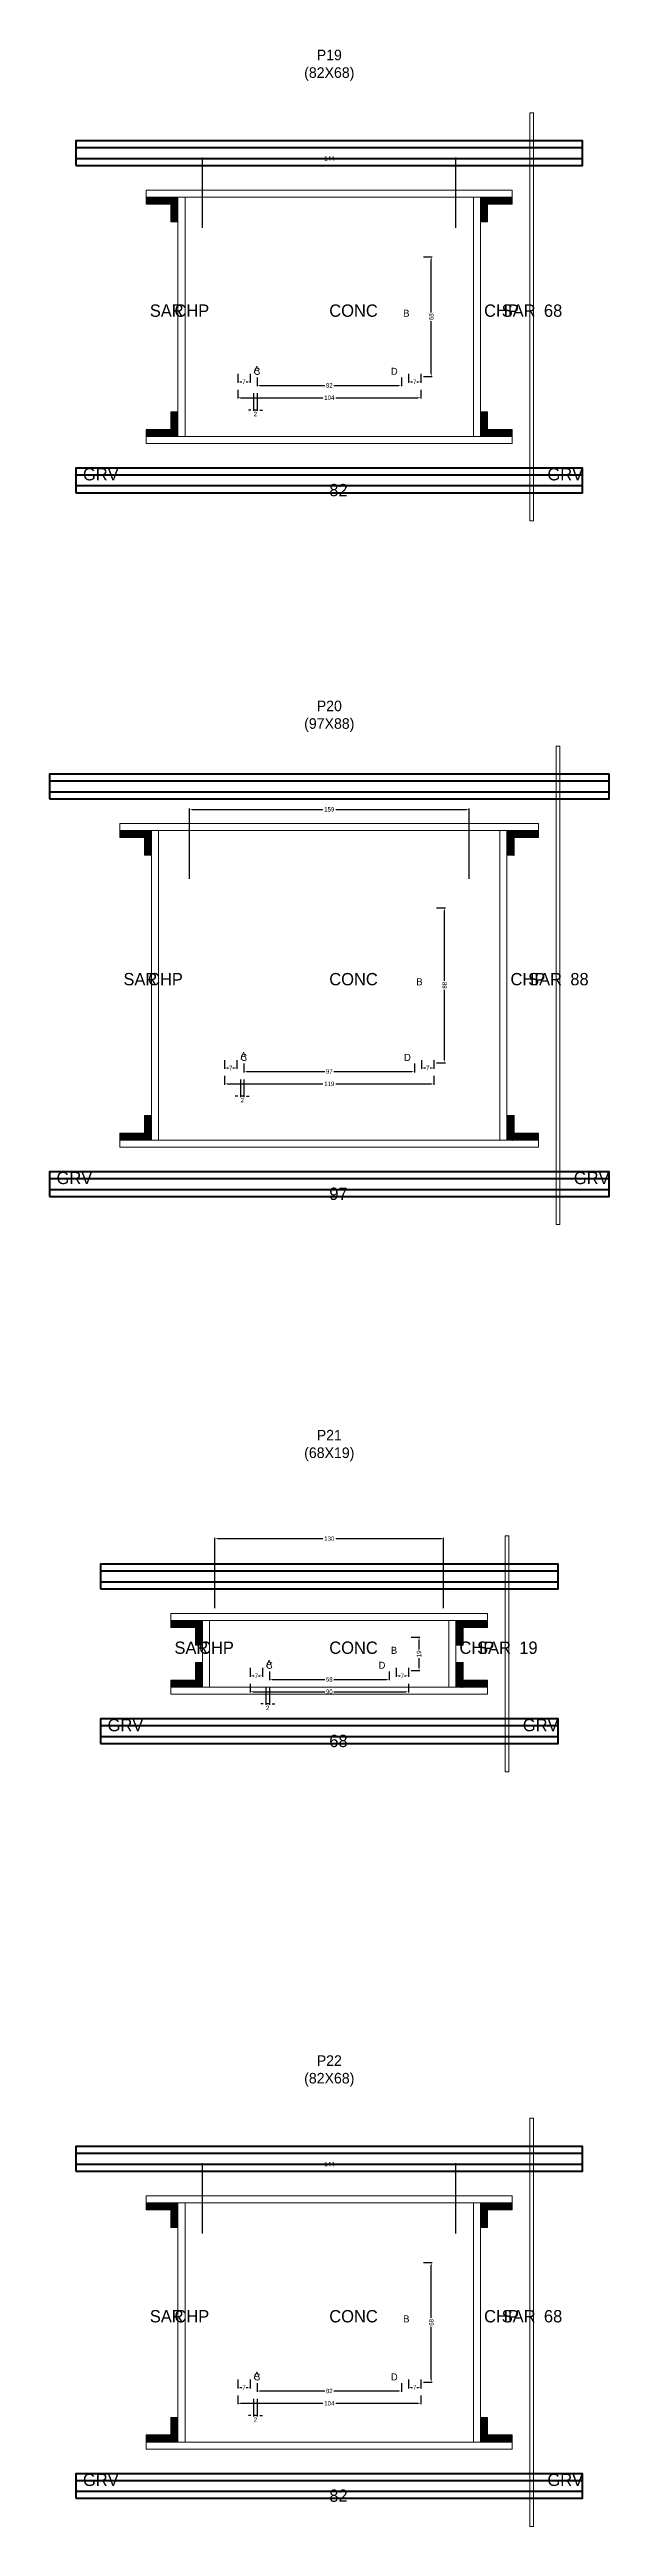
# Model space of a CAD drawing. Header units: centimetres. Extents: x -10500 to 4141, y -7986 to 295.
# Drawn here: x -159 to 159, y -7576 to -6168 of the extents above; entities that cross this region are included whole.
import ezdxf

# ---------------------------------------------------------------- set-up
doc = ezdxf.new("R2010")
doc.units = ezdxf.units.CM
for name, color, linetype in [('COTA', 241, 'Continuous'), ('GRAVATA', 224, 'Continuous'), ('Hachura', 251, 'Continuous'), ('NOMENCLATURA', 7, 'Continuous'), ('SARRAFO', 251, 'Continuous'), ('Texto Seção', 7, 'Continuous')]:
    doc.layers.add(name, color=color, linetype=linetype)
doc.dimstyles.new('cotax2', dxfattribs={"dimtxt": 2.5, "dimasz": 1.5, "dimexe": 0.5, "dimexo": 0.5, "dimgap": 0.5, "dimtad": 1, "dimcen": 2.5, "dimazin": 3, "dimtfac": 1, "dimtmove": 0, "dimatfit": 3})

msp = doc.modelspace()

# ---------------------------------------------------------------- texts
at = {"layer": 'NOMENCLATURA'}
for s, p in [('B', (42, -6320)), ('A', (-43, -6352)), ('C', (-43, -6353)), ('D', (35, -6353)), ('B', (49.5, -6700)), ('A', (-50.5, -6742)), ('C', (-50.5, -6743)), ('D', (42.5, -6743)), ('B', (35, -7080)), ('A', (-36, -7087.5)), ('C', (-36, -7088.5)), ('D', (28, -7088.5)), ('B', (42, -7460)), ('A', (-43, -7492)), ('C', (-43, -7493)), ('D', (35, -7493))]:
    msp.add_text(s, height=4, dxfattribs=at).set_placement(p)
at = {"layer": 'NOMENCLATURA', "char_height": 6, "attachment_point": 8}
for s, insert in [('P19\\P(82X68)', (0, -6186)), ('P20\\P(97X88)', (0, -6556)), ('P21\\P(68X19)', (0, -6970.5)), ('P22\\P(82X68)', (0, -7326))]:
    msp.add_mtext(s, dxfattribs=dict(at, insert=insert))
at = {"layer": 'Texto Seção'}
for s, p in [('SAR', (-102, -6320)), ('CHP', (-88, -6320)), ('CONC', (0, -6320)), ('CHP', (88, -6320)), ('SAR', (98, -6320)), ('68', (122, -6320)), ('GRV', (-140, -6413)), ('GRV', (124, -6413)), ('82', (0, -6422)), ('SAR', (-117, -6700)), ('CHP', (-103, -6700)), ('CONC', (0, -6700)), ('CHP', (103, -6700)), ('SAR', (113, -6700)), ('88', (137, -6700)), ('GRV', (-155, -6813)), ('GRV', (139, -6813)), ('97', (0, -6822)), ('SAR', (-88, -7080)), ('CHP', (-74, -7080)), ('CONC', (0, -7080)), ('CHP', (74, -7080)), ('SAR', (84, -7080)), ('19', (108, -7080)), ('GRV', (-126, -7124)), ('GRV', (110, -7124)), ('68', (0, -7133)), ('SAR', (-102, -7460)), ('CHP', (-88, -7460)), ('CONC', (0, -7460)), ('CHP', (88, -7460)), ('SAR', (98, -7460)), ('68', (122, -7460)), ('GRV', (-140, -7553)), ('GRV', (124, -7553)), ('82', (0, -7562))]:
    msp.add_text(s, height=7, dxfattribs=at).set_placement(p)

# ---------------------------------------------------------------- blocks, each defined once
blk = doc.blocks.new('_CLOSEDFILLED')
at = {"color": 0, "linetype": 'BYBLOCK'}
blk.add_solid([(-1, 0.16), (0, 0), (-1, -0.16)], dxfattribs=at)
blk = doc.blocks.new('*D534')
for p, q in [((-52, -7501.5), (-52, -7506.5)), ((52, -7501.5), (52, -7506.5)), ((-50.5, -7506), (-3.75, -7506)), ((3.75, -7506), (50.5, -7506))]:
    blk.add_line(p, q)
at = {"layer": 'Defpoints'}
for p in [(-52, -7501), (52, -7501), (-52, -7506)]:
    blk.add_point(p, dxfattribs=at)
at = {"layer": 'COTA', "xscale": 1.5, "yscale": 1.5, "rotation": 180}
blk.add_blockref('_CLOSEDFILLED', (-52, -7506), dxfattribs=at)
at = {"layer": 'COTA', "xscale": 1.5, "yscale": 1.5}
blk.add_blockref('_CLOSEDFILLED', (52, -7506), dxfattribs=at)
at = {"layer": 'COTA', "insert": (0, -7506), "char_height": 2.5, "attachment_point": 5}
blk.add_mtext('104', dxfattribs=at)
blk = doc.blocks.new('*D535')
for p, q in [((-41, -7494.5), (-41, -7499.5)), ((-39.5, -7499), (-2.5, -7499)), ((2.5, -7499), (39.5, -7499)), ((41, -7494.5), (41, -7499.5))]:
    blk.add_line(p, q)
at = {"layer": 'Defpoints'}
for p in [(-41, -7494), (-41, -7499), (41, -7494)]:
    blk.add_point(p, dxfattribs=at)
at = {"layer": 'COTA', "xscale": 1.5, "yscale": 1.5, "rotation": 180}
blk.add_blockref('_CLOSEDFILLED', (-41, -7499), dxfattribs=at)
at = {"layer": 'COTA', "xscale": 1.5, "yscale": 1.5}
blk.add_blockref('_CLOSEDFILLED', (41, -7499), dxfattribs=at)
at = {"layer": 'COTA', "insert": (0, -7499), "char_height": 2.5, "attachment_point": 5}
blk.add_mtext('82', dxfattribs=at)
blk = doc.blocks.new('*D536')
for p, q in [((53.5, -7426), (58.5, -7426)), ((58, -7457.5), (58, -7427.5)), ((58, -7492.5), (58, -7462.5)), ((53.5, -7494), (58.5, -7494))]:
    blk.add_line(p, q)
at = {"layer": 'Defpoints'}
for p in [(53, -7426), (53, -7494), (58, -7494)]:
    blk.add_point(p, dxfattribs=at)
at = {"layer": 'COTA', "xscale": 1.5, "yscale": 1.5}
for p, rotation in [((58, -7426), 90), ((58, -7494), 270)]:
    blk.add_blockref('_CLOSEDFILLED', p, dxfattribs=dict(at, rotation=rotation))
at = {"layer": 'COTA', "insert": (58, -7460), "char_height": 2.5, "attachment_point": 5, "rotation": 90}
blk.add_mtext('68', dxfattribs=at)
blk = doc.blocks.new('*D537')
for p, q in [((-52, -7492.5), (-52, -7497.5)), ((-50.5, -7497), (-49.75, -7497)), ((-47.25, -7497), (-46.5, -7497)), ((-45, -7492.5), (-45, -7497.5))]:
    blk.add_line(p, q)
at = {"layer": 'Defpoints'}
for p in [(-52, -7492), (-52, -7497), (-45, -7492)]:
    blk.add_point(p, dxfattribs=at)
at = {"layer": 'COTA', "xscale": 1.5, "yscale": 1.5, "rotation": 180}
blk.add_blockref('_CLOSEDFILLED', (-52, -7497), dxfattribs=at)
at = {"layer": 'COTA', "xscale": 1.5, "yscale": 1.5}
blk.add_blockref('_CLOSEDFILLED', (-45, -7497), dxfattribs=at)
at = {"layer": 'COTA', "insert": (-48.5, -7497), "char_height": 2.5, "attachment_point": 5}
blk.add_mtext('7', dxfattribs=at)
blk = doc.blocks.new('*D538')
for p, q in [((45, -7492.5), (45, -7497.5)), ((46.5, -7497), (47.25, -7497)), ((49.75, -7497), (50.5, -7497)), ((52, -7492.5), (52, -7497.5))]:
    blk.add_line(p, q)
at = {"layer": 'Defpoints'}
for p in [(45, -7492), (45, -7497), (52, -7492)]:
    blk.add_point(p, dxfattribs=at)
at = {"layer": 'COTA', "xscale": 1.5, "yscale": 1.5, "rotation": 180}
blk.add_blockref('_CLOSEDFILLED', (45, -7497), dxfattribs=at)
at = {"layer": 'COTA', "xscale": 1.5, "yscale": 1.5}
blk.add_blockref('_CLOSEDFILLED', (52, -7497), dxfattribs=at)
at = {"layer": 'COTA', "insert": (48.5, -7497), "char_height": 2.5, "attachment_point": 5}
blk.add_mtext('7', dxfattribs=at)
blk = doc.blocks.new('*D539')
for p, q in [((-72, -7409.5), (-72, -7369.5)), ((-70.5, -7370), (-3.75, -7370)), ((3.75, -7370), (70.5, -7370)), ((72, -7409.5), (72, -7369.5))]:
    blk.add_line(p, q)
at = {"layer": 'Defpoints'}
for p in [(-72, -7370), (-72, -7410), (72, -7410)]:
    blk.add_point(p, dxfattribs=at)
at = {"layer": 'COTA', "xscale": 1.5, "yscale": 1.5, "rotation": 180}
blk.add_blockref('_CLOSEDFILLED', (-72, -7370), dxfattribs=at)
at = {"layer": 'COTA', "xscale": 1.5, "yscale": 1.5}
blk.add_blockref('_CLOSEDFILLED', (72, -7370), dxfattribs=at)
at = {"layer": 'COTA', "insert": (0, -7370), "char_height": 2.5, "attachment_point": 5}
blk.add_mtext('144', dxfattribs=at)
blk = doc.blocks.new('*D508')
for p, q in [((-45, -7097), (-45, -7102)), ((-43.5, -7101.5), (-2.5, -7101.5)), ((2.5, -7101.5), (43.5, -7101.5)), ((45, -7097), (45, -7102))]:
    blk.add_line(p, q)
at = {"layer": 'Defpoints'}
for p in [(-45, -7096.5), (-45, -7101.5), (45, -7096.5)]:
    blk.add_point(p, dxfattribs=at)
at = {"layer": 'COTA', "xscale": 1.5, "yscale": 1.5, "rotation": 180}
blk.add_blockref('_CLOSEDFILLED', (-45, -7101.5), dxfattribs=at)
at = {"layer": 'COTA', "xscale": 1.5, "yscale": 1.5}
blk.add_blockref('_CLOSEDFILLED', (45, -7101.5), dxfattribs=at)
at = {"layer": 'COTA', "insert": (0, -7101.5), "char_height": 2.5, "attachment_point": 5}
blk.add_mtext('90', dxfattribs=at)
blk = doc.blocks.new('*D509')
for p, q in [((-34, -7090), (-34, -7095)), ((-32.5, -7094.5), (-2.5, -7094.5)), ((2.5, -7094.5), (32.5, -7094.5)), ((34, -7090), (34, -7095))]:
    blk.add_line(p, q)
at = {"layer": 'Defpoints'}
for p in [(-34, -7089.5), (-34, -7094.5), (34, -7089.5)]:
    blk.add_point(p, dxfattribs=at)
at = {"layer": 'COTA', "xscale": 1.5, "yscale": 1.5, "rotation": 180}
blk.add_blockref('_CLOSEDFILLED', (-34, -7094.5), dxfattribs=at)
at = {"layer": 'COTA', "xscale": 1.5, "yscale": 1.5}
blk.add_blockref('_CLOSEDFILLED', (34, -7094.5), dxfattribs=at)
at = {"layer": 'COTA', "insert": (0, -7094.5), "char_height": 2.5, "attachment_point": 5}
blk.add_mtext('68', dxfattribs=at)
blk = doc.blocks.new('*D510')
for p, q in [((46.5, -7070.5), (51.5, -7070.5)), ((51, -7077.5), (51, -7072)), ((46.5, -7089.5), (51.5, -7089.5)), ((51, -7088), (51, -7082.5))]:
    blk.add_line(p, q)
at = {"layer": 'Defpoints'}
for p in [(46, -7070.5), (46, -7089.5), (51, -7089.5)]:
    blk.add_point(p, dxfattribs=at)
at = {"layer": 'COTA', "xscale": 1.5, "yscale": 1.5}
for p, rotation in [((51, -7070.5), 90), ((51, -7089.5), 270)]:
    blk.add_blockref('_CLOSEDFILLED', p, dxfattribs=dict(at, rotation=rotation))
at = {"layer": 'COTA', "insert": (51, -7080), "char_height": 2.5, "attachment_point": 5, "rotation": 90}
blk.add_mtext('19', dxfattribs=at)
blk = doc.blocks.new('*D511')
for p, q in [((-45, -7088), (-45, -7093)), ((-43.5, -7092.5), (-42.75, -7092.5)), ((-40.25, -7092.5), (-39.5, -7092.5)), ((-38, -7088), (-38, -7093))]:
    blk.add_line(p, q)
at = {"layer": 'Defpoints'}
for p in [(-45, -7087.5), (-45, -7092.5), (-38, -7087.5)]:
    blk.add_point(p, dxfattribs=at)
at = {"layer": 'COTA', "xscale": 1.5, "yscale": 1.5, "rotation": 180}
blk.add_blockref('_CLOSEDFILLED', (-45, -7092.5), dxfattribs=at)
at = {"layer": 'COTA', "xscale": 1.5, "yscale": 1.5}
blk.add_blockref('_CLOSEDFILLED', (-38, -7092.5), dxfattribs=at)
at = {"layer": 'COTA', "insert": (-41.5, -7092.5), "char_height": 2.5, "attachment_point": 5}
blk.add_mtext('7', dxfattribs=at)
blk = doc.blocks.new('*D512')
for p, q in [((38, -7088), (38, -7093)), ((39.5, -7092.5), (40.25, -7092.5)), ((42.75, -7092.5), (43.5, -7092.5)), ((45, -7088), (45, -7093))]:
    blk.add_line(p, q)
at = {"layer": 'Defpoints'}
for p in [(38, -7087.5), (38, -7092.5), (45, -7087.5)]:
    blk.add_point(p, dxfattribs=at)
at = {"layer": 'COTA', "xscale": 1.5, "yscale": 1.5, "rotation": 180}
blk.add_blockref('_CLOSEDFILLED', (38, -7092.5), dxfattribs=at)
at = {"layer": 'COTA', "xscale": 1.5, "yscale": 1.5}
blk.add_blockref('_CLOSEDFILLED', (45, -7092.5), dxfattribs=at)
at = {"layer": 'COTA', "insert": (41.5, -7092.5), "char_height": 2.5, "attachment_point": 5}
blk.add_mtext('7', dxfattribs=at)
blk = doc.blocks.new('*D513')
for p, q in [((-65, -7054), (-65, -7014)), ((-63.5, -7014.5), (-3.75, -7014.5)), ((3.75, -7014.5), (63.5, -7014.5)), ((65, -7054), (65, -7014))]:
    blk.add_line(p, q)
at = {"layer": 'Defpoints'}
for p in [(-65, -7014.5), (-65, -7054.5), (65, -7054.5)]:
    blk.add_point(p, dxfattribs=at)
at = {"layer": 'COTA', "xscale": 1.5, "yscale": 1.5, "rotation": 180}
blk.add_blockref('_CLOSEDFILLED', (-65, -7014.5), dxfattribs=at)
at = {"layer": 'COTA', "xscale": 1.5, "yscale": 1.5}
blk.add_blockref('_CLOSEDFILLED', (65, -7014.5), dxfattribs=at)
at = {"layer": 'COTA', "insert": (0, -7014.5), "char_height": 2.5, "attachment_point": 5}
blk.add_mtext('130', dxfattribs=at)
blk = doc.blocks.new('*D482')
for p, q in [((-59.5, -6751.5), (-59.5, -6756.5)), ((-58, -6756), (-3.75, -6756)), ((3.75, -6756), (58, -6756)), ((59.5, -6751.5), (59.5, -6756.5))]:
    blk.add_line(p, q)
at = {"layer": 'Defpoints'}
for p in [(-59.5, -6751), (-59.5, -6756), (59.5, -6751)]:
    blk.add_point(p, dxfattribs=at)
at = {"layer": 'COTA', "xscale": 1.5, "yscale": 1.5, "rotation": 180}
blk.add_blockref('_CLOSEDFILLED', (-59.5, -6756), dxfattribs=at)
at = {"layer": 'COTA', "xscale": 1.5, "yscale": 1.5}
blk.add_blockref('_CLOSEDFILLED', (59.5, -6756), dxfattribs=at)
at = {"layer": 'COTA', "insert": (0, -6756), "char_height": 2.5, "attachment_point": 5}
blk.add_mtext('119', dxfattribs=at)
blk = doc.blocks.new('*D483')
for p, q in [((-48.5, -6744.5), (-48.5, -6749.5)), ((-47, -6749), (-2.5, -6749)), ((2.5, -6749), (47, -6749)), ((48.5, -6744.5), (48.5, -6749.5))]:
    blk.add_line(p, q)
at = {"layer": 'Defpoints'}
for p in [(-48.5, -6744), (-48.5, -6749), (48.5, -6744)]:
    blk.add_point(p, dxfattribs=at)
at = {"layer": 'COTA', "xscale": 1.5, "yscale": 1.5, "rotation": 180}
blk.add_blockref('_CLOSEDFILLED', (-48.5, -6749), dxfattribs=at)
at = {"layer": 'COTA', "xscale": 1.5, "yscale": 1.5}
blk.add_blockref('_CLOSEDFILLED', (48.5, -6749), dxfattribs=at)
at = {"layer": 'COTA', "insert": (0, -6749), "char_height": 2.5, "attachment_point": 5}
blk.add_mtext('97', dxfattribs=at)
blk = doc.blocks.new('*D484')
for p, q in [((61, -6656), (66, -6656)), ((65.5, -6697.5), (65.5, -6657.5)), ((65.5, -6742.5), (65.5, -6702.5)), ((61, -6744), (66, -6744))]:
    blk.add_line(p, q)
at = {"layer": 'Defpoints'}
for p in [(60.5, -6656), (60.5, -6744), (65.5, -6744)]:
    blk.add_point(p, dxfattribs=at)
at = {"layer": 'COTA', "xscale": 1.5, "yscale": 1.5}
for p, rotation in [((65.5, -6656), 90), ((65.5, -6744), 270)]:
    blk.add_blockref('_CLOSEDFILLED', p, dxfattribs=dict(at, rotation=rotation))
at = {"layer": 'COTA', "insert": (65.5, -6700), "char_height": 2.5, "attachment_point": 5, "rotation": 90}
blk.add_mtext('88', dxfattribs=at)
blk = doc.blocks.new('*D485')
for p, q in [((-59.5, -6742.5), (-59.5, -6747.5)), ((-52.5, -6742.5), (-52.5, -6747.5)), ((-58, -6747), (-57.25, -6747)), ((-54.75, -6747), (-54, -6747))]:
    blk.add_line(p, q)
at = {"layer": 'Defpoints'}
for p in [(-59.5, -6742), (-52.5, -6742), (-59.5, -6747)]:
    blk.add_point(p, dxfattribs=at)
at = {"layer": 'COTA', "xscale": 1.5, "yscale": 1.5, "rotation": 180}
blk.add_blockref('_CLOSEDFILLED', (-59.5, -6747), dxfattribs=at)
at = {"layer": 'COTA', "xscale": 1.5, "yscale": 1.5}
blk.add_blockref('_CLOSEDFILLED', (-52.5, -6747), dxfattribs=at)
at = {"layer": 'COTA', "insert": (-56, -6747), "char_height": 2.5, "attachment_point": 5}
blk.add_mtext('7', dxfattribs=at)
blk = doc.blocks.new('*D486')
for p, q in [((52.5, -6742.5), (52.5, -6747.5)), ((59.5, -6742.5), (59.5, -6747.5)), ((54, -6747), (54.75, -6747)), ((57.25, -6747), (58, -6747))]:
    blk.add_line(p, q)
at = {"layer": 'Defpoints'}
for p in [(52.5, -6742), (59.5, -6742), (52.5, -6747)]:
    blk.add_point(p, dxfattribs=at)
at = {"layer": 'COTA', "xscale": 1.5, "yscale": 1.5, "rotation": 180}
blk.add_blockref('_CLOSEDFILLED', (52.5, -6747), dxfattribs=at)
at = {"layer": 'COTA', "xscale": 1.5, "yscale": 1.5}
blk.add_blockref('_CLOSEDFILLED', (59.5, -6747), dxfattribs=at)
at = {"layer": 'COTA', "insert": (56, -6747), "char_height": 2.5, "attachment_point": 5}
blk.add_mtext('7', dxfattribs=at)
blk = doc.blocks.new('*D487')
for p, q in [((-79.5, -6639.5), (-79.5, -6599.5)), ((-78, -6600), (-3.75, -6600)), ((3.75, -6600), (78, -6600)), ((79.5, -6639.5), (79.5, -6599.5))]:
    blk.add_line(p, q)
at = {"layer": 'Defpoints'}
for p in [(-79.5, -6600), (-79.5, -6640), (79.5, -6640)]:
    blk.add_point(p, dxfattribs=at)
at = {"layer": 'COTA', "xscale": 1.5, "yscale": 1.5, "rotation": 180}
blk.add_blockref('_CLOSEDFILLED', (-79.5, -6600), dxfattribs=at)
at = {"layer": 'COTA', "xscale": 1.5, "yscale": 1.5}
blk.add_blockref('_CLOSEDFILLED', (79.5, -6600), dxfattribs=at)
at = {"layer": 'COTA', "insert": (0, -6600), "char_height": 2.5, "attachment_point": 5}
blk.add_mtext('159', dxfattribs=at)
blk = doc.blocks.new('*D456')
for p, q in [((-52, -6361.5), (-52, -6366.5)), ((52, -6361.5), (52, -6366.5)), ((-50.5, -6366), (-3.75, -6366)), ((3.75, -6366), (50.5, -6366))]:
    blk.add_line(p, q)
at = {"layer": 'Defpoints'}
for p in [(-52, -6361), (52, -6361), (-52, -6366)]:
    blk.add_point(p, dxfattribs=at)
at = {"layer": 'COTA', "xscale": 1.5, "yscale": 1.5, "rotation": 180}
blk.add_blockref('_CLOSEDFILLED', (-52, -6366), dxfattribs=at)
at = {"layer": 'COTA', "xscale": 1.5, "yscale": 1.5}
blk.add_blockref('_CLOSEDFILLED', (52, -6366), dxfattribs=at)
at = {"layer": 'COTA', "insert": (0, -6366), "char_height": 2.5, "attachment_point": 5}
blk.add_mtext('104', dxfattribs=at)
blk = doc.blocks.new('*D457')
for p, q in [((-41, -6354.5), (-41, -6359.5)), ((-39.5, -6359), (-2.5, -6359)), ((2.5, -6359), (39.5, -6359)), ((41, -6354.5), (41, -6359.5))]:
    blk.add_line(p, q)
at = {"layer": 'Defpoints'}
for p in [(-41, -6354), (-41, -6359), (41, -6354)]:
    blk.add_point(p, dxfattribs=at)
at = {"layer": 'COTA', "xscale": 1.5, "yscale": 1.5, "rotation": 180}
blk.add_blockref('_CLOSEDFILLED', (-41, -6359), dxfattribs=at)
at = {"layer": 'COTA', "xscale": 1.5, "yscale": 1.5}
blk.add_blockref('_CLOSEDFILLED', (41, -6359), dxfattribs=at)
at = {"layer": 'COTA', "insert": (0, -6359), "char_height": 2.5, "attachment_point": 5}
blk.add_mtext('82', dxfattribs=at)
blk = doc.blocks.new('*D458')
for p, q in [((53.5, -6286), (58.5, -6286)), ((58, -6317.5), (58, -6287.5)), ((58, -6352.5), (58, -6322.5)), ((53.5, -6354), (58.5, -6354))]:
    blk.add_line(p, q)
at = {"layer": 'Defpoints'}
for p in [(53, -6286), (53, -6354), (58, -6354)]:
    blk.add_point(p, dxfattribs=at)
at = {"layer": 'COTA', "xscale": 1.5, "yscale": 1.5}
for p, rotation in [((58, -6286), 90), ((58, -6354), 270)]:
    blk.add_blockref('_CLOSEDFILLED', p, dxfattribs=dict(at, rotation=rotation))
at = {"layer": 'COTA', "insert": (58, -6320), "char_height": 2.5, "attachment_point": 5, "rotation": 90}
blk.add_mtext('68', dxfattribs=at)
blk = doc.blocks.new('*D459')
for p, q in [((-52, -6352.5), (-52, -6357.5)), ((-50.5, -6357), (-49.75, -6357)), ((-47.25, -6357), (-46.5, -6357)), ((-45, -6352.5), (-45, -6357.5))]:
    blk.add_line(p, q)
at = {"layer": 'Defpoints'}
for p in [(-52, -6352), (-52, -6357), (-45, -6352)]:
    blk.add_point(p, dxfattribs=at)
at = {"layer": 'COTA', "xscale": 1.5, "yscale": 1.5, "rotation": 180}
blk.add_blockref('_CLOSEDFILLED', (-52, -6357), dxfattribs=at)
at = {"layer": 'COTA', "xscale": 1.5, "yscale": 1.5}
blk.add_blockref('_CLOSEDFILLED', (-45, -6357), dxfattribs=at)
at = {"layer": 'COTA', "insert": (-48.5, -6357), "char_height": 2.5, "attachment_point": 5}
blk.add_mtext('7', dxfattribs=at)
blk = doc.blocks.new('*D460')
for p, q in [((45, -6352.5), (45, -6357.5)), ((46.5, -6357), (47.25, -6357)), ((49.75, -6357), (50.5, -6357)), ((52, -6352.5), (52, -6357.5))]:
    blk.add_line(p, q)
at = {"layer": 'Defpoints'}
for p in [(45, -6352), (45, -6357), (52, -6352)]:
    blk.add_point(p, dxfattribs=at)
at = {"layer": 'COTA', "xscale": 1.5, "yscale": 1.5, "rotation": 180}
blk.add_blockref('_CLOSEDFILLED', (45, -6357), dxfattribs=at)
at = {"layer": 'COTA', "xscale": 1.5, "yscale": 1.5}
blk.add_blockref('_CLOSEDFILLED', (52, -6357), dxfattribs=at)
at = {"layer": 'COTA', "insert": (48.5, -6357), "char_height": 2.5, "attachment_point": 5}
blk.add_mtext('7', dxfattribs=at)
blk = doc.blocks.new('*D461')
for p, q in [((-72, -6269.5), (-72, -6229.5)), ((-70.5, -6230), (-3.75, -6230)), ((3.75, -6230), (70.5, -6230)), ((72, -6269.5), (72, -6229.5))]:
    blk.add_line(p, q)
at = {"layer": 'Defpoints'}
for p in [(-72, -6230), (-72, -6270), (72, -6270)]:
    blk.add_point(p, dxfattribs=at)
at = {"layer": 'COTA', "xscale": 1.5, "yscale": 1.5, "rotation": 180}
blk.add_blockref('_CLOSEDFILLED', (-72, -6230), dxfattribs=at)
at = {"layer": 'COTA', "xscale": 1.5, "yscale": 1.5}
blk.add_blockref('_CLOSEDFILLED', (72, -6230), dxfattribs=at)
at = {"layer": 'COTA', "insert": (0, -6230), "char_height": 2.5, "attachment_point": 5}
blk.add_mtext('144', dxfattribs=at)

# ---------------------------------------------------------------- dimensions: what is measured, and where the dimension line sits
at = {"layer": 'COTA'}
for base, p1, p2, picture, middle in [((-72, -6230), (-72, -6270), (72, -6270), '*D461', (0, -6230)), ((-52, -6357), (-52, -6352), (-45, -6352), '*D459', (-48.5, -6357)), ((-52, -6366), (-52, -6361), (52, -6361), '*D456', (0, -6366)), ((-41, -6359), (-41, -6354), (41, -6354), '*D457', (0, -6359)), ((45, -6357), (45, -6352), (52, -6352), '*D460', (48.5, -6357)), ((-79.5, -6600), (-79.5, -6640), (79.5, -6640), '*D487', (0, -6600)), ((-59.5, -6747), (-59.5, -6742), (-52.5, -6742), '*D485', (-56, -6747)), ((52.5, -6747), (52.5, -6742), (59.5, -6742), '*D486', (56, -6747)), ((-59.5, -6756), (-59.5, -6751), (59.5, -6751), '*D482', (0, -6756)), ((-48.5, -6749), (-48.5, -6744), (48.5, -6744), '*D483', (0, -6749)), ((-65, -7014.5), (-65, -7054.5), (65, -7054.5), '*D513', (0, -7014.5)), ((-45, -7092.5), (-45, -7087.5), (-38, -7087.5), '*D511', (-41.5, -7092.5)), ((-34, -7094.5), (-34, -7089.5), (34, -7089.5), '*D509', (0, -7094.5)), ((38, -7092.5), (38, -7087.5), (45, -7087.5), '*D512', (41.5, -7092.5)), ((-45, -7101.5), (-45, -7096.5), (45, -7096.5), '*D508', (0, -7101.5)), ((-72, -7370), (-72, -7410), (72, -7410), '*D539', (0, -7370)), ((-52, -7497), (-52, -7492), (-45, -7492), '*D537', (-48.5, -7497)), ((-52, -7506), (-52, -7501), (52, -7501), '*D534', (0, -7506)), ((-41, -7499), (-41, -7494), (41, -7494), '*D535', (0, -7499)), ((45, -7497), (45, -7492), (52, -7492), '*D538', (48.5, -7497))]:
    dim = msp.add_linear_dim(base=base, p1=p1, p2=p2, dimstyle='cotax2', dxfattribs=at)
    dim.commit()
    dim.dimension.update_dxf_attribs({"geometry": picture, "text_midpoint": middle})
for base, p1, p2, picture, middle in [((58, -6354), (53, -6354), (53, -6286), '*D458', (58, -6320)), ((65.5, -6744), (60.5, -6744), (60.5, -6656), '*D484', (65.5, -6700)), ((51, -7089.5), (46, -7089.5), (46, -7070.5), '*D510', (51, -7080)), ((58, -7494), (53, -7494), (53, -7426), '*D536', (58, -7460))]:
    dim = msp.add_linear_dim(base=base, p1=p1, p2=p2, angle=90, dimstyle='cotax2', dxfattribs=at)
    dim.commit()
    dim.dimension.update_dxf_attribs({"geometry": picture, "text_midpoint": middle})
for base, p1, p2 in [((-41, -6373), (-41, -6363), (-43, -6363)), ((-48.5, -6763), (-48.5, -6753), (-50.5, -6753)), ((-34, -7108.5), (-34, -7098.5), (-36, -7098.5)), ((-41, -7513), (-41, -7503), (-43, -7503))]:
    msp.add_linear_dim(base=base, p1=p1, p2=p2, dimstyle='cotax2', dxfattribs=at).render()

# ---------------------------------------------------------------- hatches: boundary and pattern name
at = {"layer": 'SARRAFO'}
h = msp.add_hatch(dxfattribs=at)
h.set_pattern_fill('SOLID', scale=2)
h.paths.add_polyline_path([(-104, -6256), (-90, -6256), (-90, -6252), (-104, -6252)])
h = msp.add_hatch(dxfattribs=at)
h.set_pattern_fill('SOLID', scale=2)
h.paths.add_polyline_path([(-90, -6266), (-86, -6266), (-86, -6252), (-90, -6252)])
h = msp.add_hatch(dxfattribs=at)
h.set_pattern_fill('SOLID', scale=2)
h.paths.add_polyline_path([(86, -6266), (90, -6266), (90, -6252), (86, -6252)])
h = msp.add_hatch(dxfattribs=at)
h.set_pattern_fill('SOLID', scale=2)
h.paths.add_polyline_path([(90, -6256), (104, -6256), (104, -6252), (90, -6252)])
h = msp.add_hatch(dxfattribs=at)
h.set_pattern_fill('SOLID', scale=2)
h.paths.add_polyline_path([(-90, -6388), (-86, -6388), (-86, -6374), (-90, -6374)])
h = msp.add_hatch(dxfattribs=at)
h.set_pattern_fill('SOLID', scale=2)
h.paths.add_polyline_path([(86, -6388), (90, -6388), (90, -6374), (86, -6374)])
h = msp.add_hatch(dxfattribs=at)
h.set_pattern_fill('SOLID', scale=2)
h.paths.add_polyline_path([(-104, -6388), (-90, -6388), (-90, -6384), (-104, -6384)])
h = msp.add_hatch(dxfattribs=at)
h.set_pattern_fill('SOLID', scale=2)
h.paths.add_polyline_path([(90, -6388), (104, -6388), (104, -6384), (90, -6384)])
h = msp.add_hatch(dxfattribs=at)
h.set_pattern_fill('SOLID', scale=2)
h.paths.add_polyline_path([(-119, -6616), (-105, -6616), (-105, -6612), (-119, -6612)])
h = msp.add_hatch(dxfattribs=at)
h.set_pattern_fill('SOLID', scale=2)
h.paths.add_polyline_path([(-105, -6626), (-101, -6626), (-101, -6612), (-105, -6612)])
h = msp.add_hatch(dxfattribs=at)
h.set_pattern_fill('SOLID', scale=2)
h.paths.add_polyline_path([(101, -6626), (105, -6626), (105, -6612), (101, -6612)])
h = msp.add_hatch(dxfattribs=at)
h.set_pattern_fill('SOLID', scale=2)
h.paths.add_polyline_path([(105, -6616), (119, -6616), (119, -6612), (105, -6612)])
h = msp.add_hatch(dxfattribs=at)
h.set_pattern_fill('SOLID', scale=2)
h.paths.add_polyline_path([(-119, -6788), (-105, -6788), (-105, -6784), (-119, -6784)])
h = msp.add_hatch(dxfattribs=at)
h.set_pattern_fill('SOLID', scale=2)
h.paths.add_polyline_path([(-105, -6788), (-101, -6788), (-101, -6774), (-105, -6774)])
h = msp.add_hatch(dxfattribs=at)
h.set_pattern_fill('SOLID', scale=2)
h.paths.add_polyline_path([(101, -6788), (105, -6788), (105, -6774), (101, -6774)])
h = msp.add_hatch(dxfattribs=at)
h.set_pattern_fill('SOLID', scale=2)
h.paths.add_polyline_path([(105, -6788), (119, -6788), (119, -6784), (105, -6784)])
h = msp.add_hatch(dxfattribs=at)
h.set_pattern_fill('SOLID', scale=2)
h.paths.add_polyline_path([(-90, -7065), (-76, -7065), (-76, -7061), (-90, -7061)])
h = msp.add_hatch(dxfattribs=at)
h.set_pattern_fill('SOLID', scale=2)
h.paths.add_polyline_path([(-76, -7075), (-72, -7075), (-72, -7061), (-76, -7061)])
h = msp.add_hatch(dxfattribs=at)
h.set_pattern_fill('SOLID', scale=2)
h.paths.add_polyline_path([(72, -7075), (76, -7075), (76, -7061), (72, -7061)])
h = msp.add_hatch(dxfattribs=at)
h.set_pattern_fill('SOLID', scale=2)
h.paths.add_polyline_path([(76, -7065), (90, -7065), (90, -7061), (76, -7061)])
h = msp.add_hatch(dxfattribs=at)
h.set_pattern_fill('SOLID', scale=2)
h.paths.add_polyline_path([(-90, -7099), (-76, -7099), (-76, -7095), (-90, -7095)])
h = msp.add_hatch(dxfattribs=at)
h.set_pattern_fill('SOLID', scale=2)
h.paths.add_polyline_path([(-76, -7099), (-72, -7099), (-72, -7085), (-76, -7085)])
h = msp.add_hatch(dxfattribs=at)
h.set_pattern_fill('SOLID', scale=2)
h.paths.add_polyline_path([(72, -7099), (76, -7099), (76, -7085), (72, -7085)])
h = msp.add_hatch(dxfattribs=at)
h.set_pattern_fill('SOLID', scale=2)
h.paths.add_polyline_path([(76, -7099), (90, -7099), (90, -7095), (76, -7095)])
h = msp.add_hatch(dxfattribs=at)
h.set_pattern_fill('SOLID', scale=2)
h.paths.add_polyline_path([(-104, -7396), (-90, -7396), (-90, -7392), (-104, -7392)])
h = msp.add_hatch(dxfattribs=at)
h.set_pattern_fill('SOLID', scale=2)
h.paths.add_polyline_path([(-90, -7406), (-86, -7406), (-86, -7392), (-90, -7392)])
h = msp.add_hatch(dxfattribs=at)
h.set_pattern_fill('SOLID', scale=2)
h.paths.add_polyline_path([(86, -7406), (90, -7406), (90, -7392), (86, -7392)])
h = msp.add_hatch(dxfattribs=at)
h.set_pattern_fill('SOLID', scale=2)
h.paths.add_polyline_path([(90, -7396), (104, -7396), (104, -7392), (90, -7392)])
h = msp.add_hatch(dxfattribs=at)
h.set_pattern_fill('SOLID', scale=2)
h.paths.add_polyline_path([(-90, -7528), (-86, -7528), (-86, -7514), (-90, -7514)])
h = msp.add_hatch(dxfattribs=at)
h.set_pattern_fill('SOLID', scale=2)
h.paths.add_polyline_path([(86, -7528), (90, -7528), (90, -7514), (86, -7514)])
h = msp.add_hatch(dxfattribs=at)
h.set_pattern_fill('SOLID', scale=2)
h.paths.add_polyline_path([(-104, -7528), (-90, -7528), (-90, -7524), (-104, -7524)])
h = msp.add_hatch(dxfattribs=at)
h.set_pattern_fill('SOLID', scale=2)
h.paths.add_polyline_path([(90, -7528), (104, -7528), (104, -7524), (90, -7524)])

# ---------------------------------------------------------------- linework, layer by layer
at = {"layer": 'GRAVATA', "lineweight": 50}
for points in [[(-144, -6234), (144, -6234), (144, -6220), (-144, -6220)], [(-144, -6230), (144, -6230), (144, -6224), (-144, -6224)], [(-144, -6420), (144, -6420), (144, -6406), (-144, -6406)], [(-144, -6416), (144, -6416), (144, -6410), (-144, -6410)], [(-159, -6594), (159, -6594), (159, -6580), (-159, -6580)], [(-159, -6590), (159, -6590), (159, -6584), (-159, -6584)], [(-159, -6820), (159, -6820), (159, -6806), (-159, -6806)], [(-159, -6816), (159, -6816), (159, -6810), (-159, -6810)], [(-130, -7043), (130, -7043), (130, -7029), (-130, -7029)], [(-130, -7039), (130, -7039), (130, -7033), (-130, -7033)], [(-130, -7131), (130, -7131), (130, -7117), (-130, -7117)], [(-130, -7127), (130, -7127), (130, -7121), (-130, -7121)], [(-144, -7374), (144, -7374), (144, -7360), (-144, -7360)], [(-144, -7370), (144, -7370), (144, -7364), (-144, -7364)], [(-144, -7560), (144, -7560), (144, -7546), (-144, -7546)], [(-144, -7556), (144, -7556), (144, -7550), (-144, -7550)]]:
    msp.add_lwpolyline(points, close=True, dxfattribs=at)
at = {"layer": 'Hachura', "lineweight": 13}
for points in [[(114, -6436), (116, -6436), (116, -6204), (114, -6204)], [(129, -6836), (131, -6836), (131, -6564), (129, -6564)], [(100, -7147), (102, -7147), (102, -7013), (100, -7013)], [(114, -7576), (116, -7576), (116, -7344), (114, -7344)]]:
    msp.add_lwpolyline(points, close=True, dxfattribs=at)
at = {"layer": 'Hachura', "lineweight": 18}
for points in [[(-104, -6252), (104, -6252), (104, -6248), (-104, -6248)], [(-86, -6388), (-82, -6388), (-82, -6252), (-86, -6252)], [(82, -6388), (86, -6388), (86, -6252), (82, -6252)], [(-104, -6392), (104, -6392), (104, -6388), (-104, -6388)], [(-119, -6612), (119, -6612), (119, -6608), (-119, -6608)], [(-101, -6788), (-97, -6788), (-97, -6612), (-101, -6612)], [(97, -6788), (101, -6788), (101, -6612), (97, -6612)], [(-119, -6792), (119, -6792), (119, -6788), (-119, -6788)], [(-90, -7061), (90, -7061), (90, -7057), (-90, -7057)], [(-72, -7099), (-68, -7099), (-68, -7061), (-72, -7061)], [(68, -7099), (72, -7099), (72, -7061), (68, -7061)], [(-90, -7103), (90, -7103), (90, -7099), (-90, -7099)], [(-104, -7392), (104, -7392), (104, -7388), (-104, -7388)], [(-86, -7528), (-82, -7528), (-82, -7392), (-86, -7392)], [(82, -7528), (86, -7528), (86, -7392), (82, -7392)], [(-104, -7532), (104, -7532), (104, -7528), (-104, -7528)]]:
    msp.add_lwpolyline(points, close=True, dxfattribs=at)
at = {"layer": 'SARRAFO', "lineweight": 13}
for points in [[(-104, -6256), (-90, -6256), (-90, -6252), (-104, -6252)], [(-90, -6266), (-86, -6266), (-86, -6252), (-90, -6252)], [(86, -6266), (90, -6266), (90, -6252), (86, -6252)], [(90, -6256), (104, -6256), (104, -6252), (90, -6252)], [(-90, -6388), (-86, -6388), (-86, -6374), (-90, -6374)], [(86, -6388), (90, -6388), (90, -6374), (86, -6374)], [(-104, -6388), (-90, -6388), (-90, -6384), (-104, -6384)], [(90, -6388), (104, -6388), (104, -6384), (90, -6384)], [(-119, -6616), (-105, -6616), (-105, -6612), (-119, -6612)], [(-105, -6626), (-101, -6626), (-101, -6612), (-105, -6612)], [(101, -6626), (105, -6626), (105, -6612), (101, -6612)], [(105, -6616), (119, -6616), (119, -6612), (105, -6612)], [(-119, -6788), (-105, -6788), (-105, -6784), (-119, -6784)], [(-105, -6788), (-101, -6788), (-101, -6774), (-105, -6774)], [(101, -6788), (105, -6788), (105, -6774), (101, -6774)], [(105, -6788), (119, -6788), (119, -6784), (105, -6784)], [(-90, -7065), (-76, -7065), (-76, -7061), (-90, -7061)], [(-76, -7075), (-72, -7075), (-72, -7061), (-76, -7061)], [(72, -7075), (76, -7075), (76, -7061), (72, -7061)], [(76, -7065), (90, -7065), (90, -7061), (76, -7061)], [(-90, -7099), (-76, -7099), (-76, -7095), (-90, -7095)], [(-76, -7099), (-72, -7099), (-72, -7085), (-76, -7085)], [(72, -7099), (76, -7099), (76, -7085), (72, -7085)], [(76, -7099), (90, -7099), (90, -7095), (76, -7095)], [(-104, -7396), (-90, -7396), (-90, -7392), (-104, -7392)], [(-90, -7406), (-86, -7406), (-86, -7392), (-90, -7392)], [(86, -7406), (90, -7406), (90, -7392), (86, -7392)], [(90, -7396), (104, -7396), (104, -7392), (90, -7392)], [(-90, -7528), (-86, -7528), (-86, -7514), (-90, -7514)], [(86, -7528), (90, -7528), (90, -7514), (86, -7514)], [(-104, -7528), (-90, -7528), (-90, -7524), (-104, -7524)], [(90, -7528), (104, -7528), (104, -7524), (90, -7524)]]:
    msp.add_lwpolyline(points, close=True, dxfattribs=at)

msp.set_redraw_order([(e.dxf.handle, doc.entitydb.next_handle()) for e in msp.query("TEXT MTEXT ATTDEF DIMENSION ARC_DIMENSION")])  # texts and dimensions are drawn at this point

doc.saveas('drawing.dxf')
